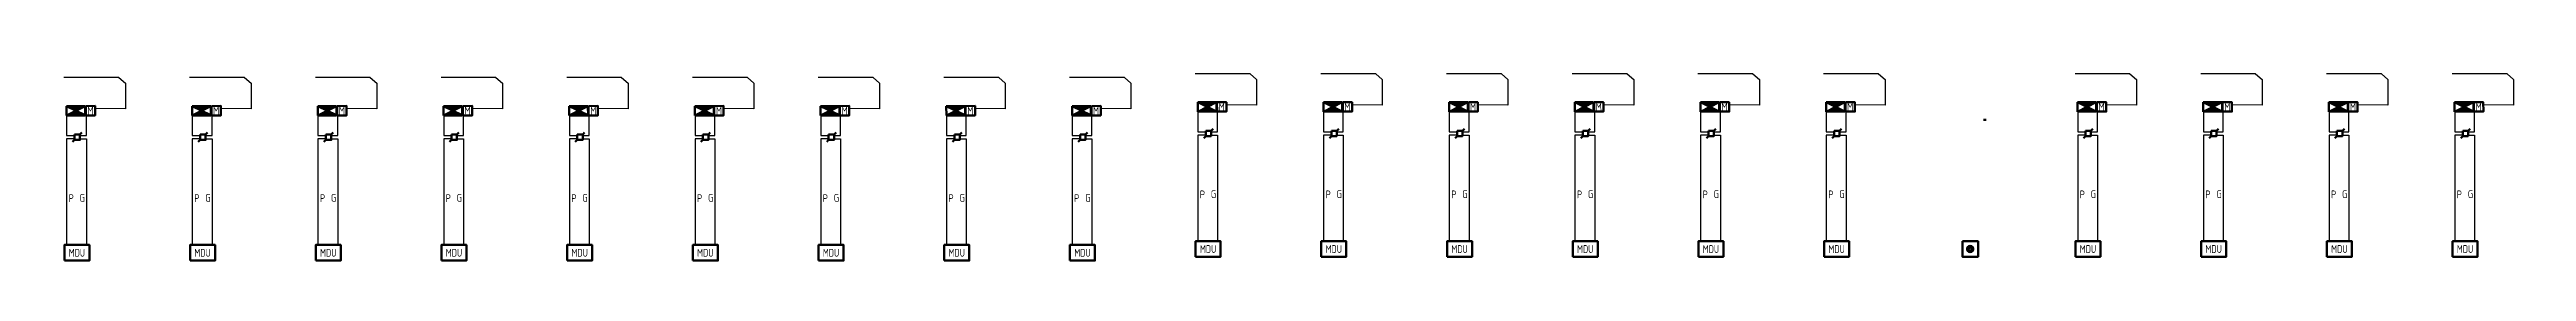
# Model space of a CAD drawing. Header units: millimetres. Extents: x 127230 to 906013, y -355313 to -209225.
# Drawn here: x 245268 to 324519, y -226142 to -219719 of the extents above; entities that cross this region are included whole.
import ezdxf
from ezdxf.enums import TextEntityAlignment as Align

# ---------------------------------------------------------------- set-up
doc = ezdxf.new("R2018")
doc.units = ezdxf.units.MM
doc.linetypes.add('Cплошная', pattern=[0])
for name, color, linetype, lineweight in [('14', 250, 'Continuous', 0), ('АТ_ПС_ИП_025', 1, 'Continuous', 25), ('АТ_ПС_ППКП_025', 5, 'Continuous', 25), ('АТ_ПС_Текст_025', 7, 'Continuous', 25), ('АТ_ПС_Трасса_100', 1, 'Continuous', 100)]:
    doc.layers.add(name, color=color, linetype=linetype, lineweight=lineweight)
doc.layers.add('ПС2', color=230, linetype='Continuous')
doc.styles.add('GLE_OASR_TextStyle', font='GOST2304A.ttf')
doc.styles.get("Standard").update_dxf_attribs({"font": 'gost_0.ttf'})
doc.styles.add('ГОСТ 2.304', font='CS_Gost2304.shx', dxfattribs={"width": 0.8})

msp = doc.modelspace()

# ---------------------------------------------------------------- texts
at = {"layer": 'АТ_ПС_Текст_025', "char_height": 250, "attachment_point": 5, "style": 'GLE_OASR_TextStyle'}
for s, insert in [('P', (245961, -224138)), ('G', (246316, -224129)), ('P', (249983, -224138)), ('G', (250338, -224129)), ('P', (254004, -224138)), ('G', (254360, -224129)), ('P', (258026, -224138)), ('G', (258381, -224129)), ('P', (262048, -224138)), ('G', (262403, -224129)), ('P', (266069, -224138)), ('G', (266425, -224129)), ('P', (270091, -224138)), ('G', (270446, -224129)), ('P', (274113, -224138)), ('G', (274468, -224129)), ('P', (278134, -224138)), ('G', (278490, -224129)), ('P', (282155, -224018)), ('G', (282510, -224009)), ('P', (286177, -224018)), ('G', (286532, -224009)), ('P', (290198, -224018)), ('G', (290554, -224009)), ('P', (294220, -224018)), ('G', (294575, -224009)), ('P', (298242, -224018)), ('G', (298597, -224009)), ('P', (302263, -224018)), ('G', (302619, -224009)), ('P', (310307, -224018)), ('G', (310662, -224009)), ('P', (314328, -224018)), ('G', (314684, -224009)), ('P', (318350, -224018)), ('G', (318705, -224009)), ('P', (322372, -224018)), ('G', (322727, -224009))]:
    msp.add_mtext_dynamic_manual_height_columns(s, width=1237.88, gutter_width=12.5, heights=[0], dxfattribs=dict(at, insert=insert))

# ---------------------------------------------------------------- blocks, each defined once
blk = doc.blocks.new('*U53')
at = {"color": 0, "lineweight": 30, "width": 1.001, "flags": 104}
blk.add_attdef('ТЕКСТ1', text='', height=2.5, dxfattribs=at).set_placement((0.55, 3.27), align=Align.TOP_LEFT)
at = {"color": 0, "lineweight": 0}
blk.add_wipeout([(0, 4.3), (16.02, 4.3), (16.02, 0), (0, 0)], dxfattribs=at)
blk = doc.blocks.new('*U54')
at = {"color": 0, "lineweight": 30, "width": 1.001, "flags": 104}
blk.add_attdef('ТЕКСТ1', text='', height=2.5, dxfattribs=at).set_placement((0.55, 3.27), align=Align.TOP_LEFT)
at = {"color": 0, "lineweight": 0}
blk.add_wipeout([(0, 4.3), (21.07, 4.3), (21.07, 0), (0, 0)], dxfattribs=at)
blk = doc.blocks.new('*U49')
at = {"linetype": 'Continuous', "lineweight": 25}
blk.add_wipeout([(-1.5, -1.5), (-1.5, 1.5), (1.5, 1.5), (1.5, -1.5)], dxfattribs=at)
at = {"color": 0, "linetype": 'Continuous', "lineweight": -2}
for p, q in [((1.5, 1.5), (2.6, 2.6)), ((-1.5, -1.5), (-2.6, -2.6))]:
    blk.add_line(p, q, dxfattribs=at)
blk.add_lwpolyline([(-1.5, 1.5), (1.5, 1.5), (1.5, -1.5), (-1.5, -1.5)], close=True, dxfattribs=at)
blk = doc.blocks.new('*U52')
at = {"linetype": 'Continuous', "lineweight": -2}
h = blk.add_hatch(color=0, dxfattribs=at)
h.dxf.hatch_style = 1
h.paths.add_polyline_path([(-6, 2.97), (-2.98, 1.48), (0, 2.97)])
h.paths.add_polyline_path([(-2.98, 1.48), (-6, -0.03), (0, -0.03), (0, 0)])
at = {"color": 0, "linetype": 'Continuous', "lineweight": -2}
for p, q in [((-6, -0.03), (-6, 2.97)), ((0, 2.97), (-6, 2.97)), ((-6, 2.97), (0, 0)), ((-6, -0.03), (0, 2.97)), ((0, -0.03), (0, 2.97)), ((0, 1.47), (0.18, 1.47)), ((-6, -0.03), (0, -0.03))]:
    blk.add_line(p, q, dxfattribs=at)
blk.add_lwpolyline([(0.18, 2.97), (3.18, 2.97), (3.18, -0.03), (0.18, -0.03)], close=True, dxfattribs=at)
at = {"color": 0, "linetype": 'Continuous', "lineweight": -2, "style": 'GLE_OASR_TextStyle'}
blk.add_text('М', height=2.5, dxfattribs=at).set_placement((1.68, 1.47), align=Align.MIDDLE_CENTER)
blk = doc.blocks.new('*U51')
at = {"color": 0, "linetype": 'Continuous', "lineweight": -2}
blk.add_lwpolyline([(-8, -0.03), (0, -0.03), (0, 4.97), (-8, 4.97)], close=True, dxfattribs=at)
at = {"color": 0, "linetype": 'Continuous', "lineweight": -2, "style": 'ГОСТ 2.304', "width": 0.8, "flags": 4}
blk.add_attdef('НАДПИСЬ', text='', height=2.5, dxfattribs=at).set_placement((-4, 2.47), align=Align.MIDDLE_CENTER)
blk = doc.blocks.new('*U50')
at = {"color": 0, "lineweight": 0}
blk.add_wipeout([(-2.08, 6.13), (-19.65, 6.12), (-19.65, 1.83), (-2.08, 1.83)], dxfattribs=at)
at = {"color": 0, "linetype": 'Cплошная', "lineweight": 25}
for q in [(-19.65, 1.83), (0, 0)]:
    blk.add_line((-2.08, 1.83), q, dxfattribs=at)
at = {"color": 0, "lineweight": 30, "flags": 104}
blk.add_attdef('ТЕКСТ1', text='', height=2.5, dxfattribs=at).set_placement((-2.99, 5.1), align=Align.TOP_RIGHT)
blk = doc.blocks.new('*U56')
at = {"linetype": 'Continuous', "lineweight": -2}
h = blk.add_hatch(dxfattribs=at)
h.set_pattern_fill('ANGLE', color=0)
h.set_pattern_definition([(0, (7.841, 39.882), (0, 6.985), [5.08, -1.905]), (90, (7.841, 39.882), (-6.985, 4e-16), [5.08, -1.905])])
h.paths.add_polyline_path([(3.41, 42.45, 1), (6.91, 42.45, 1)])
h = blk.add_hatch()
h.set_pattern_fill('ANGLE', color=0)
h.set_pattern_definition([(0, (2.6406, 39.934), (0, 6.985), [5.08, -1.905]), (90, (2.6406, 39.934), (-6.985, 4e-16), [5.08, -1.905])])
h.paths.add_polyline_path([(6.25, 42.89), (6.25, 42.43), (7.64, 42.43)])
h.paths.add_polyline_path([(7.64, 42.43), (6.25, 42.43), (6.25, 41.98)])
at = {"linetype": 'Cплошная'}
blk.add_wipeout([(-2.5, 5), (-2.51, -0.01), (2.5, -0.01), (2.5, 5)], dxfattribs=at)
at = {"linetype": 'ByBlock', "lineweight": -2}
h = blk.add_hatch(color=0, dxfattribs=at)
h.dxf.hatch_style = 1
h.paths.add_polyline_path([(-1, 2.5, 1), (1, 2.5, 1)])
h.paths.add_polyline_path([(0.5, 2.5, -1), (-0.5, 2.5, -1)], flags=16)
at = {"color": 0, "linetype": 'ByBlock', "lineweight": -2}
blk.add_lwpolyline([(-2.5, 5), (2.5, 5), (2.5, 0), (-2.5, 0)], close=True, dxfattribs=at)
for radius in [1, 0.5]:
    blk.add_circle((0, 2.5), radius, dxfattribs=at)

# ---------------------------------------------------------------- linework, layer by layer
at = {"layer": '14', "color": 6, "lineweight": 25}
for points in [[(245815, -221484), (245815, -222133), (246067, -222133)], [(249836, -221484), (249836, -222133), (250088, -222133)], [(253858, -221484), (253858, -222133), (254110, -222133)], [(257880, -221484), (257880, -222133), (258132, -222133)], [(261901, -221484), (261901, -222133), (262153, -222133)], [(265923, -221484), (265923, -222133), (266175, -222133)], [(269945, -221484), (269945, -222133), (270197, -222133)], [(273966, -221484), (273966, -222133), (274218, -222133)], [(277988, -221484), (277988, -222133), (278240, -222133)], [(282009, -221364), (282009, -222014), (282261, -222014)], [(286030, -221364), (286030, -222014), (286282, -222014)], [(290052, -221364), (290052, -222014), (290304, -222014)], [(294074, -221364), (294074, -222014), (294326, -222014)], [(298095, -221364), (298095, -222014), (298347, -222014)], [(302117, -221364), (302117, -222014), (302369, -222014)], [(310160, -221364), (310160, -222014), (310412, -222014)], [(314182, -221364), (314182, -222014), (314434, -222014)], [(318204, -221364), (318204, -222014), (318456, -222014)], [(322225, -221364), (322225, -222014), (322477, -222014)]]:
    msp.add_lwpolyline(points, dxfattribs=at)
at = {"layer": 'АТ_ПС_Трасса_100', "color": 92, "lineweight": 25, "ltscale": 100}
for points in [[(246239, -222133), (246447, -222133), (246447, -221485)], [(250261, -222133), (250469, -222133), (250469, -221485)], [(254283, -222133), (254491, -222133), (254491, -221485)], [(258304, -222133), (258512, -222133), (258512, -221485)], [(262326, -222133), (262534, -222133), (262534, -221485)], [(266348, -222133), (266556, -222133), (266556, -221485)], [(270369, -222133), (270577, -222133), (270577, -221485)], [(274391, -222133), (274599, -222133), (274599, -221485)], [(278413, -222133), (278621, -222133), (278621, -221485)], [(282433, -222014), (282641, -222014), (282641, -221365)], [(286455, -222014), (286663, -222014), (286663, -221365)], [(290477, -222014), (290685, -222014), (290685, -221365)], [(294498, -222014), (294706, -222014), (294706, -221365)], [(298520, -222014), (298728, -222014), (298728, -221365)], [(302542, -222014), (302750, -222014), (302750, -221365)], [(310585, -222014), (310793, -222014), (310793, -221365)], [(314607, -222014), (314815, -222014), (314815, -221365)], [(318628, -222014), (318836, -222014), (318836, -221365)], [(322650, -222014), (322858, -222014), (322858, -221365)], [(246239, -222240), (246447, -222240), (246447, -225642)], [(250261, -222240), (250469, -222240), (250469, -225642)], [(254283, -222240), (254491, -222240), (254491, -225642)], [(258304, -222240), (258512, -222240), (258512, -225642)], [(262326, -222240), (262534, -222240), (262534, -225642)], [(266348, -222240), (266556, -222240), (266556, -225642)], [(270369, -222240), (270577, -222240), (270577, -225642)], [(274391, -222240), (274599, -222240), (274599, -225642)], [(278413, -222240), (278621, -222240), (278621, -225642)], [(282433, -222121), (282641, -222121), (282641, -225522)], [(286455, -222121), (286663, -222121), (286663, -225522)], [(290477, -222121), (290685, -222121), (290685, -225522)], [(294498, -222121), (294706, -222121), (294706, -225522)], [(298520, -222121), (298728, -222121), (298728, -225522)], [(302542, -222121), (302750, -222121), (302750, -225522)], [(310585, -222121), (310793, -222121), (310793, -225522)], [(314607, -222121), (314815, -222121), (314815, -225522)], [(318628, -222121), (318836, -222121), (318836, -225522)], [(322650, -222121), (322858, -222121), (322858, -225522)]]:
    msp.add_lwpolyline(points, dxfattribs=at)
at = {"layer": 'АТ_ПС_Трасса_100', "color": 6, "lineweight": 25, "ltscale": 100}
for points in [[(246067, -222240), (245815, -222240), (245815, -225642)], [(250088, -222240), (249836, -222240), (249836, -225642)], [(254110, -222240), (253858, -222240), (253858, -225642)], [(258132, -222240), (257880, -222240), (257880, -225642)], [(262153, -222240), (261901, -222240), (261901, -225642)], [(266175, -222240), (265923, -222240), (265923, -225642)], [(270197, -222240), (269945, -222240), (269945, -225642)], [(274218, -222240), (273966, -222240), (273966, -225642)], [(278240, -222240), (277988, -222240), (277988, -225642)], [(282261, -222121), (282009, -222121), (282009, -225522)], [(286282, -222121), (286030, -222121), (286030, -225522)], [(290304, -222121), (290052, -222121), (290052, -225522)], [(294326, -222121), (294074, -222121), (294074, -225522)], [(298347, -222121), (298095, -222121), (298095, -225522)], [(302369, -222121), (302117, -222121), (302117, -225522)], [(310412, -222121), (310160, -222121), (310160, -225522)], [(314434, -222121), (314182, -222121), (314182, -225522)], [(318456, -222121), (318204, -222121), (318204, -225522)], [(322477, -222121), (322225, -222121), (322225, -225522)]]:
    msp.add_lwpolyline(points, dxfattribs=at)

# ---------------------------------------------------------------- block references
at = {"layer": 'АТ_ПС_ИП_025', "color": 5, "lineweight": 50, "transparency": 33554687, "xscale": 100, "yscale": 100, "zscale": 100}
msp.add_blockref('*U56', (306721, -226021), dxfattribs=at)
at = {"layer": 'АТ_ПС_Текст_025', "linetype": 'Continuous'}
ref = msp.add_blockref('*U50', (247695, -220452), dxfattribs=dict(at, xscale=100, yscale=100, zscale=100))
lines = msp.add_mtext('230 В AC*** ', dxfattribs={"layer": '0', "color": 0, "insert": (247396, -219942), "char_height": 2.5, "attachment_point": 1})
ref.add_attrib('ТЕКСТ1', '', (247396, -219942), dxfattribs={"flags": 104}).embed_mtext(lines)
ref = msp.add_blockref('*U50', (251716, -220452), dxfattribs=dict(at, xscale=100, yscale=100, zscale=100))
lines = msp.add_mtext('230 В AC*** ', dxfattribs={"layer": '0', "color": 0, "insert": (251417, -219942), "char_height": 2.5, "attachment_point": 1})
ref.add_attrib('ТЕКСТ1', '', (251417, -219942), dxfattribs={"flags": 104}).embed_mtext(lines)
ref = msp.add_blockref('*U50', (255738, -220452), dxfattribs=dict(at, xscale=100, yscale=100, zscale=100))
lines = msp.add_mtext('230 В AC*** ', dxfattribs={"layer": '0', "color": 0, "insert": (255439, -219942), "char_height": 2.5, "attachment_point": 1})
ref.add_attrib('ТЕКСТ1', '', (255439, -219942), dxfattribs={"flags": 104}).embed_mtext(lines)
ref = msp.add_blockref('*U50', (259760, -220452), dxfattribs=dict(at, xscale=100, yscale=100, zscale=100))
lines = msp.add_mtext('230 В AC*** ', dxfattribs={"layer": '0', "color": 0, "insert": (259461, -219942), "char_height": 2.5, "attachment_point": 1})
ref.add_attrib('ТЕКСТ1', '', (259461, -219942), dxfattribs={"flags": 104}).embed_mtext(lines)
ref = msp.add_blockref('*U50', (263781, -220452), dxfattribs=dict(at, xscale=100, yscale=100, zscale=100))
lines = msp.add_mtext('230 В AC*** ', dxfattribs={"layer": '0', "color": 0, "insert": (263482, -219942), "char_height": 2.5, "attachment_point": 1})
ref.add_attrib('ТЕКСТ1', '', (263482, -219942), dxfattribs={"flags": 104}).embed_mtext(lines)
ref = msp.add_blockref('*U50', (267803, -220452), dxfattribs=dict(at, xscale=100, yscale=100, zscale=100))
lines = msp.add_mtext('230 В AC*** ', dxfattribs={"layer": '0', "color": 0, "insert": (267504, -219942), "char_height": 2.5, "attachment_point": 1})
ref.add_attrib('ТЕКСТ1', '', (267504, -219942), dxfattribs={"flags": 104}).embed_mtext(lines)
ref = msp.add_blockref('*U50', (271825, -220452), dxfattribs=dict(at, xscale=100, yscale=100, zscale=100))
lines = msp.add_mtext('230 В AC*** ', dxfattribs={"layer": '0', "color": 0, "insert": (271526, -219942), "char_height": 2.5, "attachment_point": 1})
ref.add_attrib('ТЕКСТ1', '', (271526, -219942), dxfattribs={"flags": 104}).embed_mtext(lines)
ref = msp.add_blockref('*U50', (275846, -220452), dxfattribs=dict(at, xscale=100, yscale=100, zscale=100))
lines = msp.add_mtext('230 В AC*** ', dxfattribs={"layer": '0', "color": 0, "insert": (275547, -219942), "char_height": 2.5, "attachment_point": 1})
ref.add_attrib('ТЕКСТ1', '', (275547, -219942), dxfattribs={"flags": 104}).embed_mtext(lines)
ref = msp.add_blockref('*U50', (279868, -220452), dxfattribs=dict(at, xscale=100, yscale=100, zscale=100))
lines = msp.add_mtext('230 В AC*** ', dxfattribs={"layer": '0', "color": 0, "insert": (279569, -219942), "char_height": 2.5, "attachment_point": 1})
ref.add_attrib('ТЕКСТ1', '', (279569, -219942), dxfattribs={"flags": 104}).embed_mtext(lines)
ref = msp.add_blockref('*U50', (283889, -220332), dxfattribs=dict(at, xscale=100, yscale=100, zscale=100))
lines = msp.add_mtext('230 В AC*** ', dxfattribs={"layer": '0', "color": 0, "insert": (283590, -219822), "char_height": 2.5, "attachment_point": 1})
ref.add_attrib('ТЕКСТ1', '', (283590, -219822), dxfattribs={"flags": 104}).embed_mtext(lines)
ref = msp.add_blockref('*U50', (287910, -220332), dxfattribs=dict(at, xscale=100, yscale=100, zscale=100))
lines = msp.add_mtext('230 В AC*** ', dxfattribs={"layer": '0', "color": 0, "insert": (287611, -219822), "char_height": 2.5, "attachment_point": 1})
ref.add_attrib('ТЕКСТ1', '', (287611, -219822), dxfattribs={"flags": 104}).embed_mtext(lines)
ref = msp.add_blockref('*U50', (291932, -220332), dxfattribs=dict(at, xscale=100, yscale=100, zscale=100))
lines = msp.add_mtext('230 В AC*** ', dxfattribs={"layer": '0', "color": 0, "insert": (291633, -219822), "char_height": 2.5, "attachment_point": 1})
ref.add_attrib('ТЕКСТ1', '', (291633, -219822), dxfattribs={"flags": 104}).embed_mtext(lines)
ref = msp.add_blockref('*U50', (295954, -220332), dxfattribs=dict(at, xscale=100, yscale=100, zscale=100))
lines = msp.add_mtext('230 В AC*** ', dxfattribs={"layer": '0', "color": 0, "insert": (295655, -219822), "char_height": 2.5, "attachment_point": 1})
ref.add_attrib('ТЕКСТ1', '', (295655, -219822), dxfattribs={"flags": 104}).embed_mtext(lines)
ref = msp.add_blockref('*U50', (299975, -220332), dxfattribs=dict(at, xscale=100, yscale=100, zscale=100))
lines = msp.add_mtext('230 В AC*** ', dxfattribs={"layer": '0', "color": 0, "insert": (299676, -219822), "char_height": 2.5, "attachment_point": 1})
ref.add_attrib('ТЕКСТ1', '', (299676, -219822), dxfattribs={"flags": 104}).embed_mtext(lines)
ref = msp.add_blockref('*U50', (303997, -220332), dxfattribs=dict(at, xscale=100, yscale=100, zscale=100))
lines = msp.add_mtext('230 В AC*** ', dxfattribs={"layer": '0', "color": 0, "insert": (303698, -219822), "char_height": 2.5, "attachment_point": 1})
ref.add_attrib('ТЕКСТ1', '', (303698, -219822), dxfattribs={"flags": 104}).embed_mtext(lines)
ref = msp.add_blockref('*U50', (312040, -220332), dxfattribs=dict(at, xscale=100, yscale=100, zscale=100))
lines = msp.add_mtext('230 В AC*** ', dxfattribs={"layer": '0', "color": 0, "insert": (311741, -219822), "char_height": 2.5, "attachment_point": 1})
ref.add_attrib('ТЕКСТ1', '', (311741, -219822), dxfattribs={"flags": 104}).embed_mtext(lines)
ref = msp.add_blockref('*U50', (316062, -220332), dxfattribs=dict(at, xscale=100, yscale=100, zscale=100))
lines = msp.add_mtext('230 В AC*** ', dxfattribs={"layer": '0', "color": 0, "insert": (315763, -219822), "char_height": 2.5, "attachment_point": 1})
ref.add_attrib('ТЕКСТ1', '', (315763, -219822), dxfattribs={"flags": 104}).embed_mtext(lines)
ref = msp.add_blockref('*U50', (320084, -220332), dxfattribs=dict(at, xscale=100, yscale=100, zscale=100))
lines = msp.add_mtext('230 В AC*** ', dxfattribs={"layer": '0', "color": 0, "insert": (319785, -219822), "char_height": 2.5, "attachment_point": 1})
ref.add_attrib('ТЕКСТ1', '', (319785, -219822), dxfattribs={"flags": 104}).embed_mtext(lines)
ref = msp.add_blockref('*U50', (324105, -220332), dxfattribs=dict(at, xscale=100, yscale=100, zscale=100))
lines = msp.add_mtext('230 В AC*** ', dxfattribs={"layer": '0', "color": 0, "insert": (323806, -219822), "char_height": 2.5, "attachment_point": 1})
ref.add_attrib('ТЕКСТ1', '', (323806, -219822), dxfattribs={"flags": 104}).embed_mtext(lines)

msp.set_redraw_order([(e.dxf.handle, doc.entitydb.next_handle()) for e in msp.query("TEXT MTEXT ATTDEF DIMENSION ARC_DIMENSION")])  # texts and dimensions are drawn at this point

# ---------------------------------------------------------------- next in the draw order: linework, layer by layer
at = {"layer": '14', "color": 6, "lineweight": 25}
for points in [[(247695, -220452), (247695, -221271), (246728, -221266)], [(251716, -220452), (251716, -221271), (250750, -221266)], [(255738, -220452), (255738, -221271), (254771, -221266)], [(259760, -220452), (259760, -221271), (258793, -221266)], [(263781, -220452), (263781, -221271), (262815, -221266)], [(267803, -220452), (267803, -221271), (266836, -221266)], [(271825, -220452), (271825, -221271), (270858, -221266)], [(275846, -220452), (275846, -221271), (274880, -221266)], [(279868, -220452), (279868, -221271), (278901, -221266)], [(283889, -220332), (283889, -221151), (282922, -221146)], [(287910, -220332), (287910, -221151), (286943, -221146)], [(291932, -220332), (291932, -221151), (290965, -221146)], [(295954, -220332), (295954, -221151), (294987, -221146)], [(299975, -220332), (299975, -221151), (299008, -221146)], [(303997, -220332), (303997, -221151), (303030, -221146)], [(312040, -220332), (312040, -221151), (311073, -221146)], [(316062, -220332), (316062, -221151), (315095, -221146)], [(320084, -220332), (320084, -221151), (319117, -221146)], [(324105, -220332), (324105, -221151), (323138, -221146)]]:
    msp.add_lwpolyline(points, dxfattribs=at)

# ---------------------------------------------------------------- next in the draw order: block references
at = {"layer": 'АТ_ПС_Текст_025', "transparency": 33554636}
ref = msp.add_blockref('*U53', (246506, -222309), dxfattribs=dict(at, xscale=99.99980000000001, yscale=99.99980000000001, zscale=99.99980000000001))
lines = msp.add_mtext('\\W1.0010;*FA-XK-100', dxfattribs={"layer": '0', "color": 0, "insert": (246561, -221981), "char_height": 2.5, "attachment_point": 1})
ref.add_attrib('ТЕКСТ1', '', (246561, -221981), dxfattribs={"flags": 104}).embed_mtext(lines)
ref = msp.add_blockref('*U53', (250528, -222309), dxfattribs=dict(at, xscale=99.99980000000001, yscale=99.99980000000001, zscale=99.99980000000001))
lines = msp.add_mtext('\\W1.0010;*FA-XK-101', dxfattribs={"layer": '0', "color": 0, "insert": (250582, -221981), "char_height": 2.5, "attachment_point": 1})
ref.add_attrib('ТЕКСТ1', '', (250582, -221981), dxfattribs={"flags": 104}).embed_mtext(lines)
ref = msp.add_blockref('*U53', (254549, -222309), dxfattribs=dict(at, xscale=99.99980000000001, yscale=99.99980000000001, zscale=99.99980000000001))
lines = msp.add_mtext('\\W1.0010;*FA-XK-102', dxfattribs={"layer": '0', "color": 0, "insert": (254604, -221981), "char_height": 2.5, "attachment_point": 1})
ref.add_attrib('ТЕКСТ1', '', (254604, -221981), dxfattribs={"flags": 104}).embed_mtext(lines)
ref = msp.add_blockref('*U53', (258571, -222309), dxfattribs=dict(at, xscale=99.99980000000001, yscale=99.99980000000001, zscale=99.99980000000001))
lines = msp.add_mtext('\\W1.0010;*FA-XK-103', dxfattribs={"layer": '0', "color": 0, "insert": (258626, -221981), "char_height": 2.5, "attachment_point": 1})
ref.add_attrib('ТЕКСТ1', '', (258626, -221981), dxfattribs={"flags": 104}).embed_mtext(lines)
ref = msp.add_blockref('*U53', (262593, -222309), dxfattribs=dict(at, xscale=99.99980000000001, yscale=99.99980000000001, zscale=99.99980000000001))
lines = msp.add_mtext('\\W1.0010;*FA-XK-104', dxfattribs={"layer": '0', "color": 0, "insert": (262647, -221981), "char_height": 2.5, "attachment_point": 1})
ref.add_attrib('ТЕКСТ1', '', (262647, -221981), dxfattribs={"flags": 104}).embed_mtext(lines)
ref = msp.add_blockref('*U53', (266614, -222309), dxfattribs=dict(at, xscale=99.99980000000001, yscale=99.99980000000001, zscale=99.99980000000001))
lines = msp.add_mtext('\\W1.0010;*FA-XK-105', dxfattribs={"layer": '0', "color": 0, "insert": (266669, -221981), "char_height": 2.5, "attachment_point": 1})
ref.add_attrib('ТЕКСТ1', '', (266669, -221981), dxfattribs={"flags": 104}).embed_mtext(lines)
ref = msp.add_blockref('*U53', (270636, -222309), dxfattribs=dict(at, xscale=99.99980000000001, yscale=99.99980000000001, zscale=99.99980000000001))
lines = msp.add_mtext('\\W1.0010;*FA-XK-106', dxfattribs={"layer": '0', "color": 0, "insert": (270691, -221981), "char_height": 2.5, "attachment_point": 1})
ref.add_attrib('ТЕКСТ1', '', (270691, -221981), dxfattribs={"flags": 104}).embed_mtext(lines)
ref = msp.add_blockref('*U53', (274658, -222309), dxfattribs=dict(at, xscale=99.99980000000001, yscale=99.99980000000001, zscale=99.99980000000001))
lines = msp.add_mtext('\\W1.0010;*FA-XK-107', dxfattribs={"layer": '0', "color": 0, "insert": (274712, -221981), "char_height": 2.5, "attachment_point": 1})
ref.add_attrib('ТЕКСТ1', '', (274712, -221981), dxfattribs={"flags": 104}).embed_mtext(lines)
ref = msp.add_blockref('*U53', (278679, -222309), dxfattribs=dict(at, xscale=99.99980000000001, yscale=99.99980000000001, zscale=99.99980000000001))
lines = msp.add_mtext('\\W1.0010;*FA-XK-108', dxfattribs={"layer": '0', "color": 0, "insert": (278734, -221981), "char_height": 2.5, "attachment_point": 1})
ref.add_attrib('ТЕКСТ1', '', (278734, -221981), dxfattribs={"flags": 104}).embed_mtext(lines)
ref = msp.add_blockref('*U53', (282700, -222189), dxfattribs=dict(at, xscale=99.99980000000001, yscale=99.99980000000001, zscale=99.99980000000001))
lines = msp.add_mtext('\\W1.0010;*FA-XK-109', dxfattribs={"layer": '0', "color": 0, "insert": (282754, -221861), "char_height": 2.5, "attachment_point": 1})
ref.add_attrib('ТЕКСТ1', '', (282754, -221861), dxfattribs={"flags": 104}).embed_mtext(lines)
ref = msp.add_blockref('*U53', (286722, -222189), dxfattribs=dict(at, xscale=99.99980000000001, yscale=99.99980000000001, zscale=99.99980000000001))
lines = msp.add_mtext('\\W1.0010;*FA-XK-110', dxfattribs={"layer": '0', "color": 0, "insert": (286776, -221861), "char_height": 2.5, "attachment_point": 1})
ref.add_attrib('ТЕКСТ1', '', (286776, -221861), dxfattribs={"flags": 104}).embed_mtext(lines)
ref = msp.add_blockref('*U53', (290743, -222189), dxfattribs=dict(at, xscale=99.99980000000001, yscale=99.99980000000001, zscale=99.99980000000001))
lines = msp.add_mtext('\\W1.0010;*FA-XK-111', dxfattribs={"layer": '0', "color": 0, "insert": (290798, -221861), "char_height": 2.5, "attachment_point": 1})
ref.add_attrib('ТЕКСТ1', '', (290798, -221861), dxfattribs={"flags": 104}).embed_mtext(lines)
ref = msp.add_blockref('*U53', (294765, -222189), dxfattribs=dict(at, xscale=99.99980000000001, yscale=99.99980000000001, zscale=99.99980000000001))
lines = msp.add_mtext('\\W1.0010;*FA-XK-112', dxfattribs={"layer": '0', "color": 0, "insert": (294819, -221861), "char_height": 2.5, "attachment_point": 1})
ref.add_attrib('ТЕКСТ1', '', (294819, -221861), dxfattribs={"flags": 104}).embed_mtext(lines)
ref = msp.add_blockref('*U53', (298787, -222189), dxfattribs=dict(at, xscale=99.99980000000001, yscale=99.99980000000001, zscale=99.99980000000001))
lines = msp.add_mtext('\\W1.0010;*FA-XK-113', dxfattribs={"layer": '0', "color": 0, "insert": (298841, -221861), "char_height": 2.5, "attachment_point": 1})
ref.add_attrib('ТЕКСТ1', '', (298841, -221861), dxfattribs={"flags": 104}).embed_mtext(lines)
ref = msp.add_blockref('*U53', (302808, -222189), dxfattribs=dict(at, xscale=99.99980000000001, yscale=99.99980000000001, zscale=99.99980000000001))
lines = msp.add_mtext('\\W1.0010;*FA-XK-114', dxfattribs={"layer": '0', "color": 0, "insert": (302863, -221861), "char_height": 2.5, "attachment_point": 1})
ref.add_attrib('ТЕКСТ1', '', (302863, -221861), dxfattribs={"flags": 104}).embed_mtext(lines)
ref = msp.add_blockref('*U53', (310852, -222189), dxfattribs=dict(at, xscale=99.99980000000001, yscale=99.99980000000001, zscale=99.99980000000001))
lines = msp.add_mtext('\\W1.0010;*FA-XK-115', dxfattribs={"layer": '0', "color": 0, "insert": (310906, -221861), "char_height": 2.5, "attachment_point": 1})
ref.add_attrib('ТЕКСТ1', '', (310906, -221861), dxfattribs={"flags": 104}).embed_mtext(lines)
ref = msp.add_blockref('*U53', (314873, -222189), dxfattribs=dict(at, xscale=99.99980000000001, yscale=99.99980000000001, zscale=99.99980000000001))
lines = msp.add_mtext('\\W1.0010;*FA-XK-116', dxfattribs={"layer": '0', "color": 0, "insert": (314928, -221861), "char_height": 2.5, "attachment_point": 1})
ref.add_attrib('ТЕКСТ1', '', (314928, -221861), dxfattribs={"flags": 104}).embed_mtext(lines)
ref = msp.add_blockref('*U53', (318895, -222189), dxfattribs=dict(at, xscale=99.99980000000001, yscale=99.99980000000001, zscale=99.99980000000001))
lines = msp.add_mtext('\\W1.0010;*FA-XK-117', dxfattribs={"layer": '0', "color": 0, "insert": (318949, -221861), "char_height": 2.5, "attachment_point": 1})
ref.add_attrib('ТЕКСТ1', '', (318949, -221861), dxfattribs={"flags": 104}).embed_mtext(lines)
ref = msp.add_blockref('*U53', (322917, -222189), dxfattribs=dict(at, xscale=99.99980000000001, yscale=99.99980000000001, zscale=99.99980000000001))
lines = msp.add_mtext('\\W1.0010;*FA-XK-118', dxfattribs={"layer": '0', "color": 0, "insert": (322971, -221861), "char_height": 2.5, "attachment_point": 1})
ref.add_attrib('ТЕКСТ1', '', (322971, -221861), dxfattribs={"flags": 104}).embed_mtext(lines)
at = {"layer": 'АТ_ПС_Текст_025', "transparency": 33554636, "xscale": 99.99980000000001, "yscale": 99.99980000000001, "zscale": 99.99980000000001, "rotation": 90.0000000004073}
for p in [(281893, -224752), (283158, -224752), (285915, -224752), (287180, -224752), (289936, -224752), (291202, -224752), (293958, -224752), (295223, -224752), (297980, -224752), (299245, -224752), (302001, -224752), (303267, -224752), (310045, -224752), (311310, -224752), (314066, -224752), (315332, -224752), (318088, -224752), (319353, -224752), (322110, -224752), (323375, -224752), (245699, -224871), (246964, -224871), (249721, -224871), (250986, -224871), (253742, -224871), (255008, -224871), (257764, -224871), (259029, -224871), (261786, -224871), (263051, -224871), (265807, -224871), (267073, -224871), (269829, -224871), (271094, -224871), (273851, -224871), (275116, -224871), (277872, -224871), (279138, -224871)]:
    msp.add_blockref('*U54', p, dxfattribs=at)

# ---------------------------------------------------------------- next in the draw order: wipeouts: each hides what was drawn before it
at = {"lineweight": 25}
for points in [[(245744, -225642), (246544, -225642), (246544, -226142), (245744, -226142)], [(249765, -225642), (250565, -225642), (250565, -226142), (249765, -226142)], [(253787, -225642), (254587, -225642), (254587, -226142), (253787, -226142)], [(257809, -225642), (258609, -225642), (258609, -226142), (257809, -226142)], [(261830, -225642), (262630, -225642), (262630, -226142), (261830, -226142)], [(265852, -225642), (266652, -225642), (266652, -226142), (265852, -226142)], [(269874, -225642), (270674, -225642), (270674, -226142), (269874, -226142)], [(273895, -225642), (274695, -225642), (274695, -226142), (273895, -226142)], [(277917, -225642), (278717, -225642), (278717, -226142), (277917, -226142)], [(281938, -225522), (282738, -225522), (282738, -226022), (281938, -226022)], [(285959, -225522), (286759, -225522), (286759, -226022), (285959, -226022)], [(289981, -225522), (290781, -225522), (290781, -226022), (289981, -226022)], [(294003, -225522), (294803, -225522), (294803, -226022), (294003, -226022)], [(298024, -225522), (298824, -225522), (298824, -226022), (298024, -226022)], [(302046, -225522), (302846, -225522), (302846, -226022), (302046, -226022)], [(310089, -225522), (310889, -225522), (310889, -226022), (310089, -226022)], [(314111, -225522), (314911, -225522), (314911, -226022), (314111, -226022)], [(318133, -225522), (318933, -225522), (318933, -226022), (318133, -226022)], [(322154, -225522), (322954, -225522), (322954, -226022), (322154, -226022)]]:
    msp.add_wipeout(points, dxfattribs=at).dxf.layer = 'АТ_ПС_Трасса_100'

# ---------------------------------------------------------------- next in the draw order: block references
at = {"layer": 'АТ_ПС_ИП_025', "lineweight": 50, "xscale": 57.51779866433964, "yscale": 57.51779866433964, "zscale": 57.51779866433964}
for p in [(246153, -222183), (250175, -222183), (254196, -222183), (258218, -222183), (262240, -222183), (266261, -222183), (270283, -222183), (274305, -222183), (278326, -222183), (282347, -222063), (286369, -222063), (290390, -222063), (294412, -222063), (298434, -222063), (302455, -222063), (310499, -222063), (314520, -222063), (318542, -222063), (322564, -222063)]:
    msp.add_blockref('*U49', p, dxfattribs=at)
at = {"layer": 'АТ_ПС_ППКП_025', "color": 1, "linetype": 'Continuous', "lineweight": 50}
ref = msp.add_blockref('*U51', (246543, -226139), dxfattribs=dict(at, xscale=100, yscale=100, zscale=100))
ref.add_attrib('НАДПИСЬ', 'MDU', dxfattribs={"layer": '0', "color": 0, "linetype": 'Continuous', "lineweight": -2, "height": 250, "style": 'ГОСТ 2.304', "width": 0.8}).set_placement((246144, -225892), align=Align.MIDDLE_CENTER)
ref = msp.add_blockref('*U51', (250565, -226139), dxfattribs=dict(at, xscale=100, yscale=100, zscale=100))
ref.add_attrib('НАДПИСЬ', 'MDU', dxfattribs={"layer": '0', "color": 0, "linetype": 'Continuous', "lineweight": -2, "height": 250, "style": 'ГОСТ 2.304', "width": 0.8}).set_placement((250165, -225892), align=Align.MIDDLE_CENTER)
ref = msp.add_blockref('*U51', (254587, -226139), dxfattribs=dict(at, xscale=100, yscale=100, zscale=100))
ref.add_attrib('НАДПИСЬ', 'MDU', dxfattribs={"layer": '0', "color": 0, "linetype": 'Continuous', "lineweight": -2, "height": 250, "style": 'ГОСТ 2.304', "width": 0.8}).set_placement((254187, -225892), align=Align.MIDDLE_CENTER)
ref = msp.add_blockref('*U51', (258608, -226139), dxfattribs=dict(at, xscale=100, yscale=100, zscale=100))
ref.add_attrib('НАДПИСЬ', 'MDU', dxfattribs={"layer": '0', "color": 0, "linetype": 'Continuous', "lineweight": -2, "height": 250, "style": 'ГОСТ 2.304', "width": 0.8}).set_placement((258209, -225892), align=Align.MIDDLE_CENTER)
ref = msp.add_blockref('*U51', (262630, -226139), dxfattribs=dict(at, xscale=100, yscale=100, zscale=100))
ref.add_attrib('НАДПИСЬ', 'MDU', dxfattribs={"layer": '0', "color": 0, "linetype": 'Continuous', "lineweight": -2, "height": 250, "style": 'ГОСТ 2.304', "width": 0.8}).set_placement((262230, -225892), align=Align.MIDDLE_CENTER)
ref = msp.add_blockref('*U51', (266652, -226139), dxfattribs=dict(at, xscale=100, yscale=100, zscale=100))
ref.add_attrib('НАДПИСЬ', 'MDU', dxfattribs={"layer": '0', "color": 0, "linetype": 'Continuous', "lineweight": -2, "height": 250, "style": 'ГОСТ 2.304', "width": 0.8}).set_placement((266252, -225892), align=Align.MIDDLE_CENTER)
ref = msp.add_blockref('*U51', (270673, -226139), dxfattribs=dict(at, xscale=100, yscale=100, zscale=100))
ref.add_attrib('НАДПИСЬ', 'MDU', dxfattribs={"layer": '0', "color": 0, "linetype": 'Continuous', "lineweight": -2, "height": 250, "style": 'ГОСТ 2.304', "width": 0.8}).set_placement((270274, -225892), align=Align.MIDDLE_CENTER)
ref = msp.add_blockref('*U51', (274695, -226139), dxfattribs=dict(at, xscale=100, yscale=100, zscale=100))
ref.add_attrib('НАДПИСЬ', 'MDU', dxfattribs={"layer": '0', "color": 0, "linetype": 'Continuous', "lineweight": -2, "height": 250, "style": 'ГОСТ 2.304', "width": 0.8}).set_placement((274295, -225892), align=Align.MIDDLE_CENTER)
ref = msp.add_blockref('*U51', (278717, -226139), dxfattribs=dict(at, xscale=100, yscale=100, zscale=100))
ref.add_attrib('НАДПИСЬ', 'MDU', dxfattribs={"layer": '0', "color": 0, "linetype": 'Continuous', "lineweight": -2, "height": 250, "style": 'ГОСТ 2.304', "width": 0.8}).set_placement((278317, -225892), align=Align.MIDDLE_CENTER)
ref = msp.add_blockref('*U51', (282737, -226019), dxfattribs=dict(at, xscale=100, yscale=100, zscale=100))
ref.add_attrib('НАДПИСЬ', 'MDU', dxfattribs={"layer": '0', "color": 0, "linetype": 'Continuous', "lineweight": -2, "height": 250, "style": 'ГОСТ 2.304', "width": 0.8}).set_placement((282338, -225772), align=Align.MIDDLE_CENTER)
ref = msp.add_blockref('*U51', (286759, -226019), dxfattribs=dict(at, xscale=100, yscale=100, zscale=100))
ref.add_attrib('НАДПИСЬ', 'MDU', dxfattribs={"layer": '0', "color": 0, "linetype": 'Continuous', "lineweight": -2, "height": 250, "style": 'ГОСТ 2.304', "width": 0.8}).set_placement((286359, -225772), align=Align.MIDDLE_CENTER)
ref = msp.add_blockref('*U51', (290781, -226019), dxfattribs=dict(at, xscale=100, yscale=100, zscale=100))
ref.add_attrib('НАДПИСЬ', 'MDU', dxfattribs={"layer": '0', "color": 0, "linetype": 'Continuous', "lineweight": -2, "height": 250, "style": 'ГОСТ 2.304', "width": 0.8}).set_placement((290381, -225772), align=Align.MIDDLE_CENTER)
ref = msp.add_blockref('*U51', (294802, -226019), dxfattribs=dict(at, xscale=100, yscale=100, zscale=100))
ref.add_attrib('НАДПИСЬ', 'MDU', dxfattribs={"layer": '0', "color": 0, "linetype": 'Continuous', "lineweight": -2, "height": 250, "style": 'ГОСТ 2.304', "width": 0.8}).set_placement((294403, -225772), align=Align.MIDDLE_CENTER)
ref = msp.add_blockref('*U51', (298824, -226019), dxfattribs=dict(at, xscale=100, yscale=100, zscale=100))
ref.add_attrib('НАДПИСЬ', 'MDU', dxfattribs={"layer": '0', "color": 0, "linetype": 'Continuous', "lineweight": -2, "height": 250, "style": 'ГОСТ 2.304', "width": 0.8}).set_placement((298424, -225772), align=Align.MIDDLE_CENTER)
ref = msp.add_blockref('*U51', (302846, -226019), dxfattribs=dict(at, xscale=100, yscale=100, zscale=100))
ref.add_attrib('НАДПИСЬ', 'MDU', dxfattribs={"layer": '0', "color": 0, "linetype": 'Continuous', "lineweight": -2, "height": 250, "style": 'ГОСТ 2.304', "width": 0.8}).set_placement((302446, -225772), align=Align.MIDDLE_CENTER)
ref = msp.add_blockref('*U51', (310889, -226019), dxfattribs=dict(at, xscale=100, yscale=100, zscale=100))
ref.add_attrib('НАДПИСЬ', 'MDU', dxfattribs={"layer": '0', "color": 0, "linetype": 'Continuous', "lineweight": -2, "height": 250, "style": 'ГОСТ 2.304', "width": 0.8}).set_placement((310489, -225772), align=Align.MIDDLE_CENTER)
ref = msp.add_blockref('*U51', (314911, -226019), dxfattribs=dict(at, xscale=100, yscale=100, zscale=100))
ref.add_attrib('НАДПИСЬ', 'MDU', dxfattribs={"layer": '0', "color": 0, "linetype": 'Continuous', "lineweight": -2, "height": 250, "style": 'ГОСТ 2.304', "width": 0.8}).set_placement((314511, -225772), align=Align.MIDDLE_CENTER)
ref = msp.add_blockref('*U51', (318932, -226019), dxfattribs=dict(at, xscale=100, yscale=100, zscale=100))
ref.add_attrib('НАДПИСЬ', 'MDU', dxfattribs={"layer": '0', "color": 0, "linetype": 'Continuous', "lineweight": -2, "height": 250, "style": 'ГОСТ 2.304', "width": 0.8}).set_placement((318533, -225772), align=Align.MIDDLE_CENTER)
ref = msp.add_blockref('*U51', (322954, -226019), dxfattribs=dict(at, xscale=100, yscale=100, zscale=100))
ref.add_attrib('НАДПИСЬ', 'MDU', dxfattribs={"layer": '0', "color": 0, "linetype": 'Continuous', "lineweight": -2, "height": 250, "style": 'ГОСТ 2.304', "width": 0.8}).set_placement((322554, -225772), align=Align.MIDDLE_CENTER)
at = {"layer": 'ПС2', "color": 5, "lineweight": 50, "transparency": 33554687, "xscale": 100, "yscale": 100, "zscale": 100, "rotation": 0.1250381865928775}
for p in [(282604, -221359), (286626, -221359), (290648, -221359), (294669, -221359), (298691, -221359), (302713, -221359), (310756, -221359), (314778, -221359), (318799, -221359), (322821, -221359), (246410, -221479), (250432, -221479), (254454, -221479), (258475, -221479), (262497, -221479), (266519, -221479), (270540, -221479), (274562, -221479), (278584, -221479)]:
    msp.add_blockref('*U52', p, dxfattribs=at)

doc.saveas('drawing.dxf')
